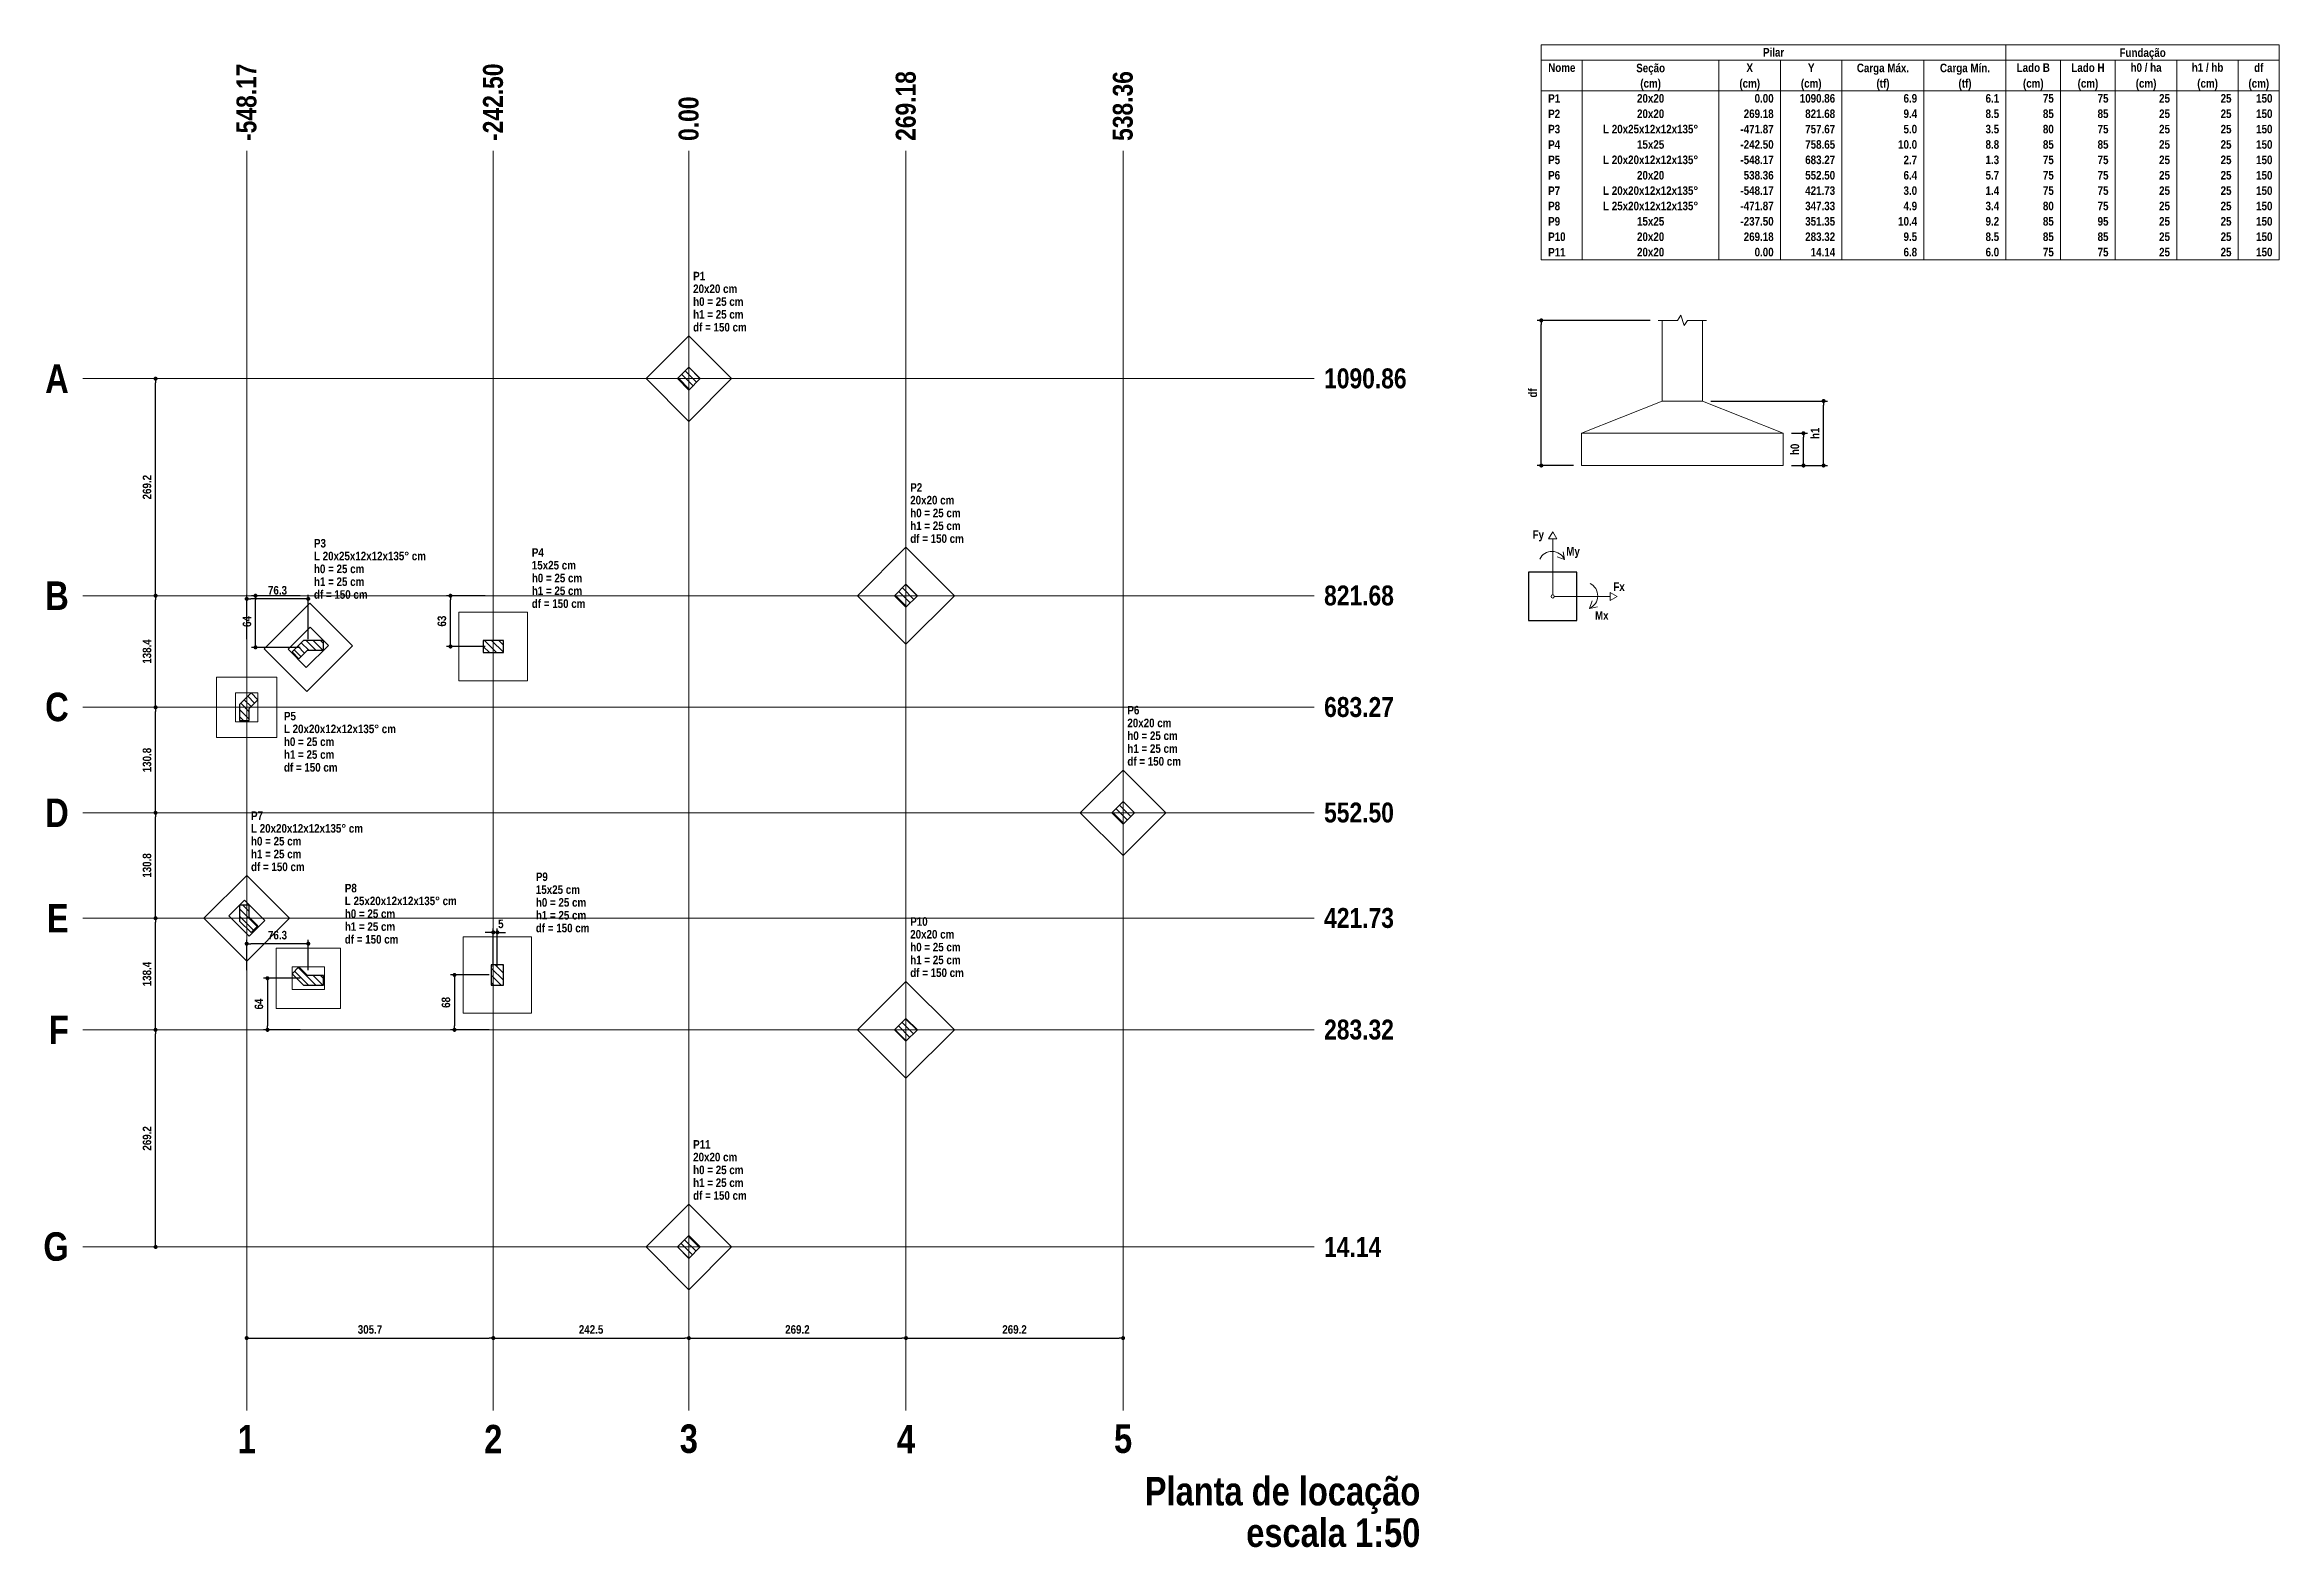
# Model space of a CAD drawing. Header units: millimetres. Extents: x 2249 to 2676, y -663 to -441.
# Drawn here: x 2249.2 to 2304.6, y -511.3 to -474.1 of the extents above; entities that cross this region are included whole.
import ezdxf

# ---------------------------------------------------------------- set-up
doc = ezdxf.new("R2010")
doc.units = ezdxf.units.MM
doc.header["$LTSCALE"] = 0.5
doc.header["$MEASUREMENT"] = 0
doc.header["$PDMODE"] = 34
doc.layers.get('0').update_dxf_attribs({"linetype": 'CONTINUOUS'})
doc.layers.get('DEFPOINTS').update_dxf_attribs({"linetype": 'CONTINUOUS'})
for name, color, linetype, lineweight in [('LC-Cotas', 7, 'CONTINUOUS', 5), ('LC-Eixos', 7, 'CONTINUOUS', 5), ('LC-Hachuras dos pilares', 9, 'CONTINUOUS', 5), ('LC-Seção das fundações', 7, 'CONTINUOUS', 5), ('LC-Seção dos pilares', 4, 'CONTINUOUS', 30), ('LC-Tabelas', 1, 'CONTINUOUS', 20), ('LC-Textos', 3, 'CONTINUOUS', 20), ('LC-Textos das tabelas', 5, 'CONTINUOUS', 5)]:
    doc.layers.add(name, color=color, linetype=linetype, lineweight=lineweight)
doc.styles.add('ARIAL', font='ARIALNB.TTF')
doc.dimstyles.new('UM_1.000000', dxfattribs={"dimtxt": 0.18, "dimasz": 0.1, "dimexe": 0.1, "dimexo": 0.2, "dimgap": 0, "dimtad": 1, "dimtih": 1, "dimtoh": 1, "dimdec": 1, "dimzin": 0, "dimdsep": 46, "dimtxsty": 'Standard', "dimblk": 'CLOSED', "dimblk1": 'CLOSED', "dimblk2": 'CLOSED', "dimcen": 0.09, "dimdle": 0.1, "dimadec": 1, "dimazin": 2, "dimtfac": 1, "dimtdec": 4, "dimtofl": 0, "dimtmove": 0, "dimatfit": 3, "dimldrblk": 'CLOSED', "dimfxl": 1, "dimtolj": 1, "dimarcsym": 0})
doc.dimstyles.new('UM_50.000000', dxfattribs={"dimtxt": 0.18, "dimasz": 0.1, "dimexe": 0.1, "dimexo": 0.2, "dimgap": 0, "dimtad": 1, "dimtih": 1, "dimtoh": 1, "dimdec": 1, "dimlfac": 50, "dimzin": 0, "dimdsep": 46, "dimtxsty": 'Standard', "dimblk": 'CLOSED', "dimblk1": 'CLOSED', "dimblk2": 'CLOSED', "dimcen": 0.09, "dimdle": 0.1, "dimadec": 1, "dimazin": 2, "dimtfac": 1, "dimtdec": 4, "dimtofl": 0, "dimtmove": 0, "dimatfit": 3, "dimldrblk": 'CLOSED', "dimfxl": 1, "dimtolj": 1, "dimarcsym": 0})
pattern_1 = [(135, (2265.12962, -504.15337), (-0.08838835, -0.08838835), [])]

msp = doc.modelspace()

# ---------------------------------------------------------------- texts
at = {"layer": 'LC-Textos', "char_height": 0.4942, "attachment_point": 7, "rotation": 90.00021, "line_spacing_factor": 0.798, "style": 'ARIAL'}
for s, insert, width in [('-548.17', (2254.4135, -476.4404), 4.15128), ('-242.50', (2260.5265, -476.4404), 4.15128), ('269.18', (2270.7605, -476.4404), 3.55824), ('538.36', (2276.1435, -476.4404), 3.55824), ('0.00', (2265.3765, -476.4404), 2.37216)]:
    msp.add_mtext(s, dxfattribs=dict(at, insert=insert, width=width))
at = {"layer": 'LC-Textos', "line_spacing_factor": 0.798, "style": 'ARIAL'}
for s, insert, char_height, width, attachment_point in [('P1', (2265.2356, -479.8985), 0.2118, 0.50832, 7), ('20x20 cm', (2265.2356, -480.2165), 0.2118, 2.03328, 7), ('h0 = 25 cm', (2265.2356, -480.5345), 0.2118, 2.5416, 7), ('df = 150 cm', (2265.2356, -481.1695), 0.2118, 2.79576, 7), ('h1 = 25 cm', (2265.2356, -480.8515), 0.2118, 2.5416, 7), ('A', (2249.7526, -482.6894), 0.706, 0.8472, 9), ('1090.86', (2280.8806, -482.5833), 0.4942, 4.15128, 7), ('20x20 cm', (2270.6186, -485.4585), 0.2118, 2.03328, 7), ('P2', (2270.6186, -485.1415), 0.2118, 0.50832, 7), ('h0 = 25 cm', (2270.6186, -485.7765), 0.2118, 2.5416, 7), ('h1 = 25 cm', (2270.6186, -486.0945), 0.2118, 2.5416, 7), ('P3', (2255.8336, -486.5275), 0.2118, 0.50832, 7), ('df = 150 cm', (2270.6186, -486.4115), 0.2118, 2.79576, 7), ('Fy', (2286.0506, -486.3724), 0.2118, 0.50832, 7), ('L 20x25x12x12x135° cm', (2255.8336, -486.8445), 0.2118, 5.33736, 7), ('h0 = 25 cm', (2255.8336, -487.1625), 0.2118, 2.5416, 7), ('15x25 cm', (2261.2356, -487.0715), 0.2118, 2.03328, 7), ('P4', (2261.2356, -486.7535), 0.2118, 0.50832, 7), ('My', (2286.8856, -486.7864), 0.2118, 0.50832, 7), ('B', (2249.7526, -488.0724), 0.706, 0.8472, 9), ('df = 150 cm', (2255.8336, -487.7985), 0.2118, 2.79576, 7), ('h1 = 25 cm', (2255.8336, -487.4805), 0.2118, 2.5416, 7), ('h0 = 25 cm', (2261.2356, -487.3895), 0.2118, 2.5416, 7), ('h1 = 25 cm', (2261.2356, -487.7065), 0.2118, 2.5416, 7), ('821.68', (2280.8806, -487.9673), 0.4942, 3.55824, 7), ('Fx', (2288.0526, -487.6025), 0.2118, 0.50832, 7), ('df = 150 cm', (2261.2356, -488.0245), 0.2118, 2.79576, 7), ('Mx', (2287.5976, -488.3165), 0.2118, 0.50832, 7), ('C', (2249.7526, -490.8414), 0.706, 0.8472, 9), ('683.27', (2280.8806, -490.7353), 0.4942, 3.55824, 7), ('P5', (2255.0888, -490.8146), 0.2118, 0.50832, 7), ('L 20x20x12x12x135° cm', (2255.0888, -491.1316), 0.2118, 5.33736, 7), ('20x20 cm', (2276.0026, -490.9835), 0.2118, 2.03328, 7), ('P6', (2276.0026, -490.6665), 0.2118, 0.50832, 7), ('h0 = 25 cm', (2255.0888, -491.4496), 0.2118, 2.5416, 7), ('h0 = 25 cm', (2276.0026, -491.3015), 0.2118, 2.5416, 7), ('h1 = 25 cm', (2276.0026, -491.6195), 0.2118, 2.5416, 7), ('df = 150 cm', (2255.0888, -492.0856), 0.2118, 2.79576, 7), ('h1 = 25 cm', (2255.0888, -491.7676), 0.2118, 2.5416, 7), ('df = 150 cm', (2276.0026, -491.9365), 0.2118, 2.79576, 7), ('D', (2249.7526, -493.4564), 0.706, 0.8472, 9), ('P7', (2254.2726, -493.2815), 0.2118, 0.50832, 7), ('552.50', (2280.8806, -493.3503), 0.4942, 3.55824, 7), ('L 20x20x12x12x135° cm', (2254.2726, -493.5995), 0.2118, 5.33736, 7), ('h0 = 25 cm', (2254.2726, -493.9165), 0.2118, 2.5416, 7), ('h1 = 25 cm', (2254.2726, -494.2345), 0.2118, 2.5416, 7), ('df = 150 cm', (2254.2726, -494.5525), 0.2118, 2.79576, 7), ('P9', (2261.3356, -494.7995), 0.2118, 0.50832, 7), ('P8', (2256.5986, -495.0805), 0.2118, 0.50832, 7), ('L 25x20x12x12x135° cm', (2256.5986, -495.3975), 0.2118, 5.33736, 7), ('15x25 cm', (2261.3356, -495.1175), 0.2118, 2.03328, 7), ('h0 = 25 cm', (2261.3356, -495.4355), 0.2118, 2.5416, 7), ('E', (2249.7526, -496.0714), 0.706, 0.8472, 9), ('h0 = 25 cm', (2256.5986, -495.7155), 0.2118, 2.5416, 7), ('h1 = 25 cm', (2256.5986, -496.0335), 0.2118, 2.5416, 7), ('df = 150 cm', (2261.3356, -496.0705), 0.2118, 2.79576, 7), ('h1 = 25 cm', (2261.3356, -495.7525), 0.2118, 2.5416, 7), ('P10', (2270.6186, -495.9085), 0.2118, 0.76248, 7), ('421.73', (2280.8806, -495.9663), 0.4942, 3.55824, 7), ('df = 150 cm', (2256.5986, -496.3505), 0.2118, 2.79576, 7), ('20x20 cm', (2270.6186, -496.2255), 0.2118, 2.03328, 7), ('h0 = 25 cm', (2270.6186, -496.5435), 0.2118, 2.5416, 7), ('df = 150 cm', (2270.6186, -497.1785), 0.2118, 2.79576, 7), ('h1 = 25 cm', (2270.6186, -496.8615), 0.2118, 2.5416, 7), ('F', (2249.7526, -498.8404), 0.706, 0.8472, 9), ('283.32', (2280.8806, -498.7343), 0.4942, 3.55824, 7), ('P11', (2265.2356, -501.4335), 0.2118, 0.76248, 7), ('20x20 cm', (2265.2356, -501.7505), 0.2118, 2.03328, 7), ('h0 = 25 cm', (2265.2356, -502.0685), 0.2118, 2.5416, 7), ('df = 150 cm', (2265.2356, -502.7035), 0.2118, 2.79576, 7), ('h1 = 25 cm', (2265.2356, -502.3865), 0.2118, 2.5416, 7), ('G', (2249.7526, -504.2234), 0.706, 0.8472, 9), ('14.14', (2280.8806, -504.1173), 0.4942, 2.9652, 7), ('1', (2254.1666, -508.9904), 0.706, 0.8472, 8), ('2', (2260.2796, -508.9904), 0.706, 0.8472, 8), ('3', (2265.1296, -508.9904), 0.706, 0.8472, 8), ('4', (2270.5136, -508.9904), 0.706, 0.8472, 8), ('5', (2275.8966, -508.9904), 0.706, 0.8472, 8), ('Planta de locação', (2283.2666, -510.4944), 0.706, 14.4024, 9), ('escala 1:50', (2283.2666, -511.3204), 0.706, 9.3192, 9)]:
    msp.add_mtext(s, dxfattribs=dict(at, insert=insert, char_height=char_height, width=width, attachment_point=attachment_point))
at = {"layer": 'LC-Textos das tabelas', "char_height": 0.2118, "line_spacing_factor": 0.798, "style": 'ARIAL'}
for s, insert, width, attachment_point in [('Pilar', (2292.0276, -474.3505), 1.2708, 8), ('Fundação', (2301.1776, -474.4204), 2.03328, 8), ('Nome', (2286.7756, -474.7315), 1.01664, 8), ('Seção', (2288.9776, -474.8014), 1.2708, 8), ('X', (2291.4346, -474.7315), 0.25416, 8), ('Y', (2292.9596, -474.7315), 0.25416, 8), ('Carga Máx.', (2294.7386, -474.8014), 2.5416, 8), ('Carga Mín.', (2296.7726, -474.8014), 2.5416, 8), ('Lado B', (2298.4666, -474.7315), 1.52496, 8), ('Lado H', (2299.8216, -474.7315), 1.52496, 8), ('h0 / ha', (2301.2626, -474.7315), 1.77912, 8), ('h1 / hb', (2302.7876, -474.7315), 1.77912, 8), ('df', (2304.0576, -474.7315), 0.50832, 8), ('P1', (2286.4366, -475.4935), 0.50832, 7), ('20x20', (2288.9776, -475.4935), 1.2708, 8), ('(cm)', (2288.9776, -475.1824), 1.01664, 8), ('(cm)', (2291.4346, -475.1824), 1.01664, 8), ('0.00', (2292.0276, -475.4935), 1.01664, 9), ('1090.86', (2293.5526, -475.4935), 1.77912, 9), ('(cm)', (2292.9596, -475.1824), 1.01664, 8), ('(tf)', (2294.7386, -475.1824), 1.01664, 8), ('6.9', (2295.5856, -475.4935), 0.76248, 9), ('(tf)', (2296.7726, -475.1824), 1.01664, 8), ('6.1', (2297.6196, -475.4935), 0.76248, 9), ('(cm)', (2298.4666, -475.1824), 1.01664, 8), ('75', (2298.9746, -475.4935), 0.50832, 9), ('(cm)', (2299.8216, -475.1824), 1.01664, 8), ('75', (2300.3306, -475.4935), 0.50832, 9), ('(cm)', (2301.2626, -475.1824), 1.01664, 8), ('25', (2301.8556, -475.4935), 0.50832, 9), ('(cm)', (2302.7876, -475.1824), 1.01664, 8), ('25', (2303.3806, -475.4935), 0.50832, 9), ('(cm)', (2304.0576, -475.1824), 1.01664, 8), ('150', (2304.3966, -475.4935), 0.76248, 9), ('P2', (2286.4366, -475.8755), 0.50832, 7), ('20x20', (2288.9776, -475.8755), 1.2708, 8), ('269.18', (2292.0276, -475.8755), 1.52496, 9), ('821.68', (2293.5526, -475.8755), 1.52496, 9), ('9.4', (2295.5856, -475.8755), 0.76248, 9), ('8.5', (2297.6196, -475.8755), 0.76248, 9), ('85', (2298.9746, -475.8755), 0.50832, 9), ('85', (2300.3306, -475.8755), 0.50832, 9), ('25', (2301.8556, -475.8755), 0.50832, 9), ('25', (2303.3806, -475.8755), 0.50832, 9), ('150', (2304.3966, -475.8755), 0.76248, 9), ('P3', (2286.4366, -476.2565), 0.50832, 7), ('P4', (2286.4366, -476.6375), 0.50832, 7), ('L 20x25x12x12x135°', (2288.9776, -476.2565), 4.57488, 8), ('15x25', (2288.9776, -476.6375), 1.2708, 8), ('-471.87', (2292.0276, -476.2565), 1.77912, 9), ('-242.50', (2292.0276, -476.6375), 1.77912, 9), ('757.67', (2293.5526, -476.2565), 1.52496, 9), ('758.65', (2293.5526, -476.6375), 1.52496, 9), ('10.0', (2295.5856, -476.6375), 1.01664, 9), ('5.0', (2295.5856, -476.2565), 0.76248, 9), ('3.5', (2297.6196, -476.2565), 0.76248, 9), ('8.8', (2297.6196, -476.6375), 0.76248, 9), ('80', (2298.9746, -476.2565), 0.50832, 9), ('85', (2298.9746, -476.6375), 0.50832, 9), ('85', (2300.3306, -476.6375), 0.50832, 9), ('75', (2300.3306, -476.2565), 0.50832, 9), ('25', (2301.8556, -476.2565), 0.50832, 9), ('25', (2301.8556, -476.6375), 0.50832, 9), ('25', (2303.3806, -476.2565), 0.50832, 9), ('25', (2303.3806, -476.6375), 0.50832, 9), ('150', (2304.3966, -476.2565), 0.76248, 9), ('150', (2304.3966, -476.6375), 0.76248, 9), ('P5', (2286.4366, -477.0185), 0.50832, 7), ('L 20x20x12x12x135°', (2288.9776, -477.0185), 4.57488, 8), ('-548.17', (2292.0276, -477.0185), 1.77912, 9), ('683.27', (2293.5526, -477.0185), 1.52496, 9), ('2.7', (2295.5856, -477.0185), 0.76248, 9), ('1.3', (2297.6196, -477.0185), 0.76248, 9), ('75', (2298.9746, -477.0185), 0.50832, 9), ('75', (2300.3306, -477.0185), 0.50832, 9), ('25', (2301.8556, -477.0185), 0.50832, 9), ('25', (2303.3806, -477.0185), 0.50832, 9), ('150', (2304.3966, -477.0185), 0.76248, 9), ('P6', (2286.4366, -477.4005), 0.50832, 7), ('P7', (2286.4366, -477.7815), 0.50832, 7), ('L 20x20x12x12x135°', (2288.9776, -477.7815), 4.57488, 8), ('20x20', (2288.9776, -477.4005), 1.2708, 8), ('-548.17', (2292.0276, -477.7815), 1.77912, 9), ('538.36', (2292.0276, -477.4005), 1.52496, 9), ('421.73', (2293.5526, -477.7815), 1.52496, 9), ('552.50', (2293.5526, -477.4005), 1.52496, 9), ('3.0', (2295.5856, -477.7815), 0.76248, 9), ('6.4', (2295.5856, -477.4005), 0.76248, 9), ('5.7', (2297.6196, -477.4005), 0.76248, 9), ('1.4', (2297.6196, -477.7815), 0.76248, 9), ('75', (2298.9746, -477.4005), 0.50832, 9), ('75', (2298.9746, -477.7815), 0.50832, 9), ('75', (2300.3306, -477.4005), 0.50832, 9), ('75', (2300.3306, -477.7815), 0.50832, 9), ('25', (2301.8556, -477.4005), 0.50832, 9), ('25', (2301.8556, -477.7815), 0.50832, 9), ('25', (2303.3806, -477.4005), 0.50832, 9), ('25', (2303.3806, -477.7815), 0.50832, 9), ('150', (2304.3966, -477.4005), 0.76248, 9), ('150', (2304.3966, -477.7815), 0.76248, 9), ('P8', (2286.4366, -478.1625), 0.50832, 7), ('L 25x20x12x12x135°', (2288.9776, -478.1625), 4.57488, 8), ('-471.87', (2292.0276, -478.1625), 1.77912, 9), ('347.33', (2293.5526, -478.1625), 1.52496, 9), ('4.9', (2295.5856, -478.1625), 0.76248, 9), ('3.4', (2297.6196, -478.1625), 0.76248, 9), ('80', (2298.9746, -478.1625), 0.50832, 9), ('75', (2300.3306, -478.1625), 0.50832, 9), ('25', (2301.8556, -478.1625), 0.50832, 9), ('25', (2303.3806, -478.1625), 0.50832, 9), ('150', (2304.3966, -478.1625), 0.76248, 9), ('P9', (2286.4366, -478.5435), 0.50832, 7), ('P10', (2286.4366, -478.9255), 0.76248, 7), ('20x20', (2288.9776, -478.9255), 1.2708, 8), ('15x25', (2288.9776, -478.5435), 1.2708, 8), ('-237.50', (2292.0276, -478.5435), 1.77912, 9), ('269.18', (2292.0276, -478.9255), 1.52496, 9), ('351.35', (2293.5526, -478.5435), 1.52496, 9), ('283.32', (2293.5526, -478.9255), 1.52496, 9), ('10.4', (2295.5856, -478.5435), 1.01664, 9), ('9.5', (2295.5856, -478.9255), 0.76248, 9), ('8.5', (2297.6196, -478.9255), 0.76248, 9), ('9.2', (2297.6196, -478.5435), 0.76248, 9), ('85', (2298.9746, -478.5435), 0.50832, 9), ('85', (2298.9746, -478.9255), 0.50832, 9), ('85', (2300.3306, -478.9255), 0.50832, 9), ('95', (2300.3306, -478.5435), 0.50832, 9), ('25', (2301.8556, -478.5435), 0.50832, 9), ('25', (2301.8556, -478.9255), 0.50832, 9), ('25', (2303.3806, -478.5435), 0.50832, 9), ('25', (2303.3806, -478.9255), 0.50832, 9), ('150', (2304.3966, -478.5435), 0.76248, 9), ('150', (2304.3966, -478.9255), 0.76248, 9), ('P11', (2286.4366, -479.3065), 0.76248, 7), ('20x20', (2288.9776, -479.3065), 1.2708, 8), ('0.00', (2292.0276, -479.3065), 1.01664, 9), ('14.14', (2293.5526, -479.3065), 1.2708, 9), ('6.8', (2295.5856, -479.3065), 0.76248, 9), ('6.0', (2297.6196, -479.3065), 0.76248, 9), ('75', (2298.9746, -479.3065), 0.50832, 9), ('75', (2300.3306, -479.3065), 0.50832, 9), ('25', (2301.8556, -479.3065), 0.50832, 9), ('25', (2303.3806, -479.3065), 0.50832, 9), ('150', (2304.3966, -479.3065), 0.76248, 9)]:
    msp.add_mtext(s, dxfattribs=dict(at, insert=insert, width=width, attachment_point=attachment_point))

# ---------------------------------------------------------------- blocks, each defined once
blk = doc.blocks.new('_Dot')
at = {"color": 0, "linetype": 'ByBlock', "lineweight": -2}
blk.add_line((-0.5, 0), (-1, 0), dxfattribs=at)
at = {"color": 0, "linetype": 'ByBlock', "const_width": 0.5}
blk.add_lwpolyline([(-0.25, 0, 1), (0.25, 0, 1)], format="xyb", close=True, dxfattribs=at)
blk = doc.blocks.new('*D116')
at = {"layer": 'DEFPOINTS', "color": 0}
for p in [(2254.384, -487.72), (2255.692, -487.72), (2255.692, -489)]:
    blk.add_point(p, dxfattribs=at)
at = {"layer": 'LC-Cotas', "color": 0, "lineweight": -2}
for p, q in [((2255.492, -487.72), (2254.284, -487.72)), ((2254.384, -488.9), (2254.384, -487.82)), ((2255.492, -489), (2254.284, -489))]:
    blk.add_line(p, q, dxfattribs=at)
at = {"layer": 'LC-Cotas', "color": 0, "lineweight": -2, "xscale": 0.1, "yscale": 0.1, "zscale": 0.1}
for p, rotation in [((2254.384, -487.72), 90), ((2254.384, -489), 270)]:
    blk.add_blockref('_Dot', p, dxfattribs=dict(at, rotation=rotation))
at = {"layer": 'LC-Cotas', "insert": (2254.173, -488.36), "char_height": 0.2118, "attachment_point": 5, "rotation": 90, "style": 'ARIAL'}
blk.add_mtext('\\A1;64', dxfattribs=at)
blk = doc.blocks.new('DOT')
at = {"color": 210}
for p, q in [((-1, 0), (1, 0)), ((0, 1), (0, -1))]:
    blk.add_line(p, q, dxfattribs=at)
blk.add_circle((0, 0), 0.25, dxfattribs=at)
blk = doc.blocks.new('*D117')
at = {"layer": 'DEFPOINTS', "color": 0}
for p in [(2254.166, -487.798), (2254.166, -489), (2255.692, -489)]:
    blk.add_point(p, dxfattribs=at)
at = {"layer": 'LC-Cotas', "color": 0, "lineweight": -2}
for p, q in [((2254.166, -488.8), (2254.166, -487.698)), ((2255.592, -487.798), (2254.266, -487.798)), ((2255.692, -488.8), (2255.692, -487.698))]:
    blk.add_line(p, q, dxfattribs=at)
at = {"layer": 'LC-Cotas', "color": 0, "lineweight": -2, "xscale": 0.1, "yscale": 0.1, "zscale": 0.1, "rotation": 180}
blk.add_blockref('_Dot', (2254.166, -487.798), dxfattribs=at)
at = {"layer": 'LC-Cotas', "color": 0, "lineweight": -2, "xscale": 0.1, "yscale": 0.1, "zscale": 0.1}
blk.add_blockref('_Dot', (2255.692, -487.798), dxfattribs=at)
at = {"layer": 'LC-Cotas', "insert": (2254.929, -487.586), "char_height": 0.2118, "attachment_point": 5, "rotation": 0.0057, "style": 'ARIAL'}
blk.add_mtext('\\A1;76.3', dxfattribs=at)
blk = doc.blocks.new('*D118')
at = {"layer": 'DEFPOINTS', "color": 0}
for p in [(2259.218, -487.72), (2260.28, -487.72), (2260.28, -488.98)]:
    blk.add_point(p, dxfattribs=at)
at = {"layer": 'LC-Cotas', "color": 0, "lineweight": -2}
for p, q in [((2260.08, -487.72), (2259.118, -487.72)), ((2259.218, -488.88), (2259.218, -487.82)), ((2260.08, -488.98), (2259.118, -488.98))]:
    blk.add_line(p, q, dxfattribs=at)
at = {"layer": 'LC-Cotas', "color": 0, "lineweight": -2, "xscale": 0.1, "yscale": 0.1, "zscale": 0.1}
for p, rotation in [((2259.218, -487.72), 90), ((2259.218, -488.98), 270)]:
    blk.add_blockref('_Dot', p, dxfattribs=dict(at, rotation=rotation))
at = {"layer": 'LC-Cotas', "insert": (2259.006, -488.35), "char_height": 0.2118, "attachment_point": 5, "rotation": 90, "style": 'ARIAL'}
blk.add_mtext('\\A1;63', dxfattribs=at)
blk = doc.blocks.new('*D119')
at = {"layer": 'DEFPOINTS', "color": 0}
for p in [(2255.692, -497.207), (2254.68, -498.487), (2255.692, -498.487)]:
    blk.add_point(p, dxfattribs=at)
at = {"layer": 'LC-Cotas', "color": 0, "lineweight": -2}
for p, q in [((2255.492, -497.207), (2254.58, -497.207)), ((2254.68, -497.307), (2254.68, -498.387)), ((2255.492, -498.487), (2254.58, -498.487))]:
    blk.add_line(p, q, dxfattribs=at)
at = {"layer": 'LC-Cotas', "color": 0, "lineweight": -2, "xscale": 0.1, "yscale": 0.1, "zscale": 0.1}
for p, rotation in [((2254.68, -497.207), 90), ((2254.68, -498.487), 270)]:
    blk.add_blockref('_Dot', p, dxfattribs=dict(at, rotation=rotation))
at = {"layer": 'LC-Cotas', "insert": (2254.469, -497.847), "char_height": 0.2118, "attachment_point": 5, "rotation": 90, "style": 'ARIAL'}
blk.add_mtext('\\A1;64', dxfattribs=at)
blk = doc.blocks.new('*D120')
at = {"layer": 'DEFPOINTS', "color": 0}
for p in [(2254.166, -496.351), (2254.166, -497.207), (2255.692, -497.207)]:
    blk.add_point(p, dxfattribs=at)
at = {"layer": 'LC-Cotas', "color": 0, "lineweight": -2}
for p, q in [((2254.166, -497.007), (2254.166, -496.251)), ((2255.592, -496.351), (2254.266, -496.351)), ((2255.692, -497.007), (2255.692, -496.251))]:
    blk.add_line(p, q, dxfattribs=at)
at = {"layer": 'LC-Cotas', "color": 0, "lineweight": -2, "xscale": 0.1, "yscale": 0.1, "zscale": 0.1, "rotation": 180}
blk.add_blockref('_Dot', (2254.166, -496.351), dxfattribs=at)
at = {"layer": 'LC-Cotas', "color": 0, "lineweight": -2, "xscale": 0.1, "yscale": 0.1, "zscale": 0.1}
blk.add_blockref('_Dot', (2255.692, -496.351), dxfattribs=at)
at = {"layer": 'LC-Cotas', "insert": (2254.929, -496.139), "char_height": 0.2118, "attachment_point": 5, "style": 'ARIAL'}
blk.add_mtext('\\A1;76.3', dxfattribs=at)
blk = doc.blocks.new('*D121')
at = {"layer": 'DEFPOINTS', "color": 0}
for p in [(2260.38, -497.126), (2259.318, -498.487), (2260.38, -498.487)]:
    blk.add_point(p, dxfattribs=at)
at = {"layer": 'LC-Cotas', "color": 0, "lineweight": -2}
for p, q in [((2260.18, -497.126), (2259.218, -497.126)), ((2259.318, -497.226), (2259.318, -498.387)), ((2260.18, -498.487), (2259.218, -498.487))]:
    blk.add_line(p, q, dxfattribs=at)
at = {"layer": 'LC-Cotas', "color": 0, "lineweight": -2, "xscale": 0.1, "yscale": 0.1, "zscale": 0.1}
for p, rotation in [((2259.318, -497.126), 90), ((2259.318, -498.487), 270)]:
    blk.add_blockref('_Dot', p, dxfattribs=dict(at, rotation=rotation))
at = {"layer": 'LC-Cotas', "insert": (2259.106, -497.807), "char_height": 0.2118, "attachment_point": 5, "rotation": 90, "style": 'ARIAL'}
blk.add_mtext('\\A1;68', dxfattribs=at)
blk = doc.blocks.new('*D122')
at = {"layer": 'DEFPOINTS', "color": 0}
for p in [(2260.28, -496.07), (2260.28, -497.126), (2260.38, -497.126)]:
    blk.add_point(p, dxfattribs=at)
at = {"layer": 'LC-Cotas', "color": 0, "lineweight": -2}
for p, q in [((2260.18, -496.07), (2260.08, -496.07)), ((2260.28, -496.926), (2260.28, -495.97)), ((2260.38, -496.926), (2260.38, -495.97)), ((2260.48, -496.07), (2260.58, -496.07))]:
    blk.add_line(p, q, dxfattribs=at)
at = {"layer": 'LC-Cotas', "color": 0, "lineweight": -2, "xscale": 0.1, "yscale": 0.1, "zscale": 0.1}
blk.add_blockref('_Dot', (2260.28, -496.07), dxfattribs=at)
at = {"layer": 'LC-Cotas', "color": 0, "lineweight": -2, "xscale": 0.1, "yscale": 0.1, "zscale": 0.1, "rotation": 180}
blk.add_blockref('_Dot', (2260.38, -496.07), dxfattribs=at)
at = {"layer": 'LC-Cotas', "insert": (2260.467, -495.859), "char_height": 0.2118, "attachment_point": 5, "rotation": 0.0057, "style": 'ARIAL'}
blk.add_mtext('\\A1;5', dxfattribs=at)
blk = doc.blocks.new('*D123')
at = {"layer": 'DEFPOINTS', "color": 0}
for p in [(2251.906, -498.487), (2251.906, -498.487), (2251.906, -503.871)]:
    blk.add_point(p, dxfattribs=at)
at = {"layer": 'LC-Cotas', "color": 0, "lineweight": -2}
blk.add_line((2251.906, -503.771), (2251.906, -498.587), dxfattribs=at)
at = {"layer": 'LC-Cotas', "color": 0, "lineweight": -2, "xscale": 0.1, "yscale": 0.1, "zscale": 0.1}
for p, rotation in [((2251.906, -498.487), 90), ((2251.906, -503.871), 270)]:
    blk.add_blockref('_Dot', p, dxfattribs=dict(at, rotation=rotation))
at = {"layer": 'LC-Cotas', "insert": (2251.694, -501.179), "char_height": 0.2118, "attachment_point": 5, "rotation": 90, "style": 'ARIAL'}
blk.add_mtext('\\A1;269.2', dxfattribs=at)
blk = doc.blocks.new('*D124')
at = {"layer": 'DEFPOINTS', "color": 0}
for p in [(2251.906, -495.719), (2251.906, -495.719), (2251.906, -498.487)]:
    blk.add_point(p, dxfattribs=at)
at = {"layer": 'LC-Cotas', "color": 0, "lineweight": -2}
blk.add_line((2251.906, -498.387), (2251.906, -495.819), dxfattribs=at)
at = {"layer": 'LC-Cotas', "color": 0, "lineweight": -2, "xscale": 0.1, "yscale": 0.1, "zscale": 0.1}
for p, rotation in [((2251.906, -495.719), 90), ((2251.906, -498.487), 270)]:
    blk.add_blockref('_Dot', p, dxfattribs=dict(at, rotation=rotation))
at = {"layer": 'LC-Cotas', "insert": (2251.694, -497.103), "char_height": 0.2118, "attachment_point": 5, "rotation": 90, "style": 'ARIAL'}
blk.add_mtext('\\A1;138.4', dxfattribs=at)
blk = doc.blocks.new('*D125')
at = {"layer": 'DEFPOINTS', "color": 0}
for p in [(2251.906, -493.103), (2251.906, -493.103), (2251.906, -495.719)]:
    blk.add_point(p, dxfattribs=at)
at = {"layer": 'LC-Cotas', "color": 0, "lineweight": -2}
blk.add_line((2251.906, -495.619), (2251.906, -493.203), dxfattribs=at)
at = {"layer": 'LC-Cotas', "color": 0, "lineweight": -2, "xscale": 0.1, "yscale": 0.1, "zscale": 0.1}
for p, rotation in [((2251.906, -493.103), 90), ((2251.906, -495.719), 270)]:
    blk.add_blockref('_Dot', p, dxfattribs=dict(at, rotation=rotation))
at = {"layer": 'LC-Cotas', "insert": (2251.694, -494.411), "char_height": 0.2118, "attachment_point": 5, "rotation": 90, "style": 'ARIAL'}
blk.add_mtext('\\A1;130.8', dxfattribs=at)
blk = doc.blocks.new('*D126')
at = {"layer": 'DEFPOINTS', "color": 0}
for p in [(2251.906, -490.488), (2251.906, -490.488), (2251.906, -493.103)]:
    blk.add_point(p, dxfattribs=at)
at = {"layer": 'LC-Cotas', "color": 0, "lineweight": -2}
blk.add_line((2251.906, -493.003), (2251.906, -490.588), dxfattribs=at)
at = {"layer": 'LC-Cotas', "color": 0, "lineweight": -2, "xscale": 0.1, "yscale": 0.1, "zscale": 0.1}
for p, rotation in [((2251.906, -490.488), 90), ((2251.906, -493.103), 270)]:
    blk.add_blockref('_Dot', p, dxfattribs=dict(at, rotation=rotation))
at = {"layer": 'LC-Cotas', "insert": (2251.694, -491.796), "char_height": 0.2118, "attachment_point": 5, "rotation": 90, "style": 'ARIAL'}
blk.add_mtext('\\A1;130.8', dxfattribs=at)
blk = doc.blocks.new('*D127')
at = {"layer": 'DEFPOINTS', "color": 0}
for p in [(2251.906, -487.72), (2251.906, -487.72), (2251.906, -490.488)]:
    blk.add_point(p, dxfattribs=at)
at = {"layer": 'LC-Cotas', "color": 0, "lineweight": -2}
blk.add_line((2251.906, -490.388), (2251.906, -487.82), dxfattribs=at)
at = {"layer": 'LC-Cotas', "color": 0, "lineweight": -2, "xscale": 0.1, "yscale": 0.1, "zscale": 0.1}
for p, rotation in [((2251.906, -487.72), 90), ((2251.906, -490.488), 270)]:
    blk.add_blockref('_Dot', p, dxfattribs=dict(at, rotation=rotation))
at = {"layer": 'LC-Cotas', "insert": (2251.694, -489.104), "char_height": 0.2118, "attachment_point": 5, "rotation": 90, "style": 'ARIAL'}
blk.add_mtext('\\A1;138.4', dxfattribs=at)
blk = doc.blocks.new('*D128')
at = {"layer": 'DEFPOINTS', "color": 0}
for p in [(2251.906, -482.336), (2251.906, -482.336), (2251.906, -487.72)]:
    blk.add_point(p, dxfattribs=at)
at = {"layer": 'LC-Cotas', "color": 0, "lineweight": -2}
blk.add_line((2251.906, -487.62), (2251.906, -482.436), dxfattribs=at)
at = {"layer": 'LC-Cotas', "color": 0, "lineweight": -2, "xscale": 0.1, "yscale": 0.1, "zscale": 0.1}
for p, rotation in [((2251.906, -482.336), 90), ((2251.906, -487.72), 270)]:
    blk.add_blockref('_Dot', p, dxfattribs=dict(at, rotation=rotation))
at = {"layer": 'LC-Cotas', "insert": (2251.694, -485.028), "char_height": 0.2118, "attachment_point": 5, "rotation": 90, "style": 'ARIAL'}
blk.add_mtext('\\A1;269.2', dxfattribs=at)
blk = doc.blocks.new('*D129')
at = {"layer": 'DEFPOINTS', "color": 0}
for p in [(2254.166, -506.131), (2260.28, -506.131), (2260.28, -506.131)]:
    blk.add_point(p, dxfattribs=at)
at = {"layer": 'LC-Cotas', "color": 0, "lineweight": -2}
blk.add_line((2254.266, -506.131), (2260.18, -506.131), dxfattribs=at)
at = {"layer": 'LC-Cotas', "color": 0, "lineweight": -2, "xscale": 0.1, "yscale": 0.1, "zscale": 0.1, "rotation": 180}
blk.add_blockref('_Dot', (2254.166, -506.131), dxfattribs=at)
at = {"layer": 'LC-Cotas', "color": 0, "lineweight": -2, "xscale": 0.1, "yscale": 0.1, "zscale": 0.1}
blk.add_blockref('_Dot', (2260.28, -506.131), dxfattribs=at)
at = {"layer": 'LC-Cotas', "insert": (2257.223, -505.919), "char_height": 0.2118, "attachment_point": 5, "rotation": 0.0057, "style": 'ARIAL'}
blk.add_mtext('\\A1;305.7', dxfattribs=at)
blk = doc.blocks.new('*D130')
at = {"layer": 'DEFPOINTS', "color": 0}
for p in [(2260.28, -506.131), (2265.13, -506.131), (2265.13, -506.131)]:
    blk.add_point(p, dxfattribs=at)
at = {"layer": 'LC-Cotas', "color": 0, "lineweight": -2}
blk.add_line((2260.38, -506.131), (2265.03, -506.131), dxfattribs=at)
at = {"layer": 'LC-Cotas', "color": 0, "lineweight": -2, "xscale": 0.1, "yscale": 0.1, "zscale": 0.1, "rotation": 180}
blk.add_blockref('_Dot', (2260.28, -506.131), dxfattribs=at)
at = {"layer": 'LC-Cotas', "color": 0, "lineweight": -2, "xscale": 0.1, "yscale": 0.1, "zscale": 0.1}
blk.add_blockref('_Dot', (2265.13, -506.131), dxfattribs=at)
at = {"layer": 'LC-Cotas', "insert": (2262.705, -505.919), "char_height": 0.2118, "attachment_point": 5, "rotation": 0.0057, "style": 'ARIAL'}
blk.add_mtext('\\A1;242.5', dxfattribs=at)
blk = doc.blocks.new('*D131')
at = {"layer": 'DEFPOINTS', "color": 0}
for p in [(2265.13, -506.131), (2270.513, -506.131), (2270.513, -506.131)]:
    blk.add_point(p, dxfattribs=at)
at = {"layer": 'LC-Cotas', "color": 0, "lineweight": -2}
blk.add_line((2265.23, -506.131), (2270.413, -506.131), dxfattribs=at)
at = {"layer": 'LC-Cotas', "color": 0, "lineweight": -2, "xscale": 0.1, "yscale": 0.1, "zscale": 0.1, "rotation": 180}
blk.add_blockref('_Dot', (2265.13, -506.131), dxfattribs=at)
at = {"layer": 'LC-Cotas', "color": 0, "lineweight": -2, "xscale": 0.1, "yscale": 0.1, "zscale": 0.1}
blk.add_blockref('_Dot', (2270.513, -506.131), dxfattribs=at)
at = {"layer": 'LC-Cotas', "insert": (2267.821, -505.919), "char_height": 0.2118, "attachment_point": 5, "rotation": 0.0057, "style": 'ARIAL'}
blk.add_mtext('\\A1;269.2', dxfattribs=at)
blk = doc.blocks.new('*D132')
at = {"layer": 'DEFPOINTS', "color": 0}
for p in [(2270.513, -506.131), (2275.897, -506.131), (2275.897, -506.131)]:
    blk.add_point(p, dxfattribs=at)
at = {"layer": 'LC-Cotas', "color": 0, "lineweight": -2}
blk.add_line((2270.613, -506.131), (2275.797, -506.131), dxfattribs=at)
at = {"layer": 'LC-Cotas', "color": 0, "lineweight": -2, "xscale": 0.1, "yscale": 0.1, "zscale": 0.1, "rotation": 180}
blk.add_blockref('_Dot', (2270.513, -506.131), dxfattribs=at)
at = {"layer": 'LC-Cotas', "color": 0, "lineweight": -2, "xscale": 0.1, "yscale": 0.1, "zscale": 0.1}
blk.add_blockref('_Dot', (2275.897, -506.131), dxfattribs=at)
at = {"layer": 'LC-Cotas', "insert": (2273.205, -505.919), "char_height": 0.2118, "attachment_point": 5, "rotation": 0.0057, "style": 'ARIAL'}
blk.add_mtext('\\A1;269.2', dxfattribs=at)
blk = doc.blocks.new('*D113')
at = {"layer": 'DEFPOINTS', "color": 0, "linetype": 'Continuous'}
for p in [(2286.267, -480.891), (2289.167, -480.891), (2287.267, -484.491)]:
    blk.add_point(p, dxfattribs=at)
at = {"layer": 'LC-Cotas', "color": 0, "linetype": 'Continuous', "lineweight": -2}
for p, q in [((2288.967, -480.891), (2286.167, -480.891)), ((2286.267, -484.391), (2286.267, -480.991)), ((2287.067, -484.491), (2286.167, -484.491))]:
    blk.add_line(p, q, dxfattribs=at)
at = {"layer": 'LC-Cotas', "color": 0, "linetype": 'Continuous', "lineweight": -2, "xscale": 0.1, "yscale": 0.1, "zscale": 0.1}
for p, rotation in [((2286.267, -480.891), 90), ((2286.267, -484.491), 270)]:
    blk.add_blockref('_Dot', p, dxfattribs=dict(at, rotation=rotation))
at = {"layer": 'LC-Cotas', "linetype": 'Continuous', "insert": (2286.055, -482.691), "char_height": 0.2118, "attachment_point": 5, "rotation": 90, "style": 'ARIAL'}
blk.add_mtext('\\A1;df', dxfattribs=at)
blk = doc.blocks.new('*D114')
at = {"layer": 'DEFPOINTS', "color": 0, "linetype": 'Continuous'}
for p in [(2292.267, -483.691), (2292.767, -483.691), (2292.267, -484.491)]:
    blk.add_point(p, dxfattribs=at)
at = {"layer": 'LC-Cotas', "color": 0, "linetype": 'Continuous', "lineweight": -2}
for p, q in [((2292.467, -483.691), (2292.867, -483.691)), ((2292.767, -484.391), (2292.767, -483.791)), ((2292.467, -484.491), (2292.867, -484.491))]:
    blk.add_line(p, q, dxfattribs=at)
at = {"layer": 'LC-Cotas', "color": 0, "linetype": 'Continuous', "lineweight": -2, "xscale": 0.1, "yscale": 0.1, "zscale": 0.1}
for p, rotation in [((2292.767, -483.691), 90), ((2292.767, -484.491), 270)]:
    blk.add_blockref('_Dot', p, dxfattribs=dict(at, rotation=rotation))
at = {"layer": 'LC-Cotas', "linetype": 'Continuous', "insert": (2292.555, -484.091), "char_height": 0.2118, "attachment_point": 5, "rotation": 90, "style": 'ARIAL'}
blk.add_mtext('\\A1;h0', dxfattribs=at)
blk = doc.blocks.new('*D115')
at = {"layer": 'DEFPOINTS', "color": 0, "linetype": 'Continuous'}
for p in [(2290.267, -482.891), (2293.267, -482.891), (2292.267, -484.491)]:
    blk.add_point(p, dxfattribs=at)
at = {"layer": 'LC-Cotas', "color": 0, "linetype": 'Continuous', "lineweight": -2}
for p, q in [((2290.467, -482.891), (2293.367, -482.891)), ((2293.267, -484.391), (2293.267, -482.991)), ((2292.467, -484.491), (2293.367, -484.491))]:
    blk.add_line(p, q, dxfattribs=at)
at = {"layer": 'LC-Cotas', "color": 0, "linetype": 'Continuous', "lineweight": -2, "xscale": 0.1, "yscale": 0.1, "zscale": 0.1}
for p, rotation in [((2293.267, -482.891), 90), ((2293.267, -484.491), 270)]:
    blk.add_blockref('_Dot', p, dxfattribs=dict(at, rotation=rotation))
at = {"layer": 'LC-Cotas', "linetype": 'Continuous', "insert": (2293.055, -483.691), "char_height": 0.2118, "attachment_point": 5, "rotation": 90, "style": 'ARIAL'}
blk.add_mtext('\\A1;h1', dxfattribs=at)

# ---------------------------------------------------------------- dimensions: what is measured, and where the dimension line sits
at = {"layer": 'LC-Cotas', "linetype": 'Continuous'}
for base, p1, p2, text, picture, middle in [((2286.2669, -480.891), (2287.2669, -484.491), (2289.1669, -480.891), 'df', '*D113', (2286.0551, -482.691)), ((2293.2669, -482.891), (2292.2669, -484.491), (2290.2669, -482.891), 'h1', '*D115', (2293.0551, -483.691)), ((2292.7669, -483.691), (2292.2669, -484.491), (2292.2669, -483.691), 'h0', '*D114', (2292.5551, -484.091))]:
    dim = msp.add_linear_dim(base=base, p1=p1, p2=p2, angle=90, text=text, dimstyle='UM_1.000000', override={"dimtxt": 0.2118, "dimasz": 0.1, "dimexe": 0.1, "dimexo": 0.2, "dimtad": 1, "dimtih": 0, "dimtoh": 0, "dimdec": 1, "dimlfac": 1, "dimzin": 8, "dimtxsty": 'ARIAL', "dimblk": 'Dot', "dimblk1": 'Dot', "dimblk2": 'Dot', "dimsah": 1, "dimdle": 0.1, "dimse1": 0, "dimse2": 0, "dimclrt": 256, "dimadec": 1, "dimazin": 3, "dimtmove": 2, "dimldrblk": 'Dot'}, dxfattribs=at)
    dim.commit()
    dim.dimension.update_dxf_attribs({"geometry": picture, "text_midpoint": middle, "dimtype": 160, "text_rotation": 90})
at = {"layer": 'LC-Cotas'}
for base, p1, p2, override, picture, middle in [((2251.9056, -482.3362), (2251.9056, -487.7198), (2251.9056, -482.3362), {"dimtxt": 0.2118, "dimasz": 0.1, "dimexe": 0.1, "dimexo": 0.2, "dimtad": 1, "dimtih": 0, "dimtoh": 0, "dimdec": 1, "dimlfac": 50, "dimzin": 8, "dimtxsty": 'ARIAL', "dimblk": 'Dot', "dimblk1": 'Dot', "dimblk2": 'Dot', "dimsah": 1, "dimdle": 0.1, "dimse1": 1, "dimse2": 1, "dimclrt": 256, "dimadec": 1, "dimazin": 3, "dimtmove": 2, "dimldrblk": 'Dot'}, '*D128', (2251.6938, -485.028)), ((2251.9056, -487.7198), (2251.9056, -490.4879), (2251.9056, -487.7198), {"dimtxt": 0.2118, "dimasz": 0.1, "dimexe": 0.1, "dimexo": 0.2, "dimtad": 1, "dimtih": 0, "dimtoh": 0, "dimdec": 1, "dimlfac": 50, "dimzin": 8, "dimtxsty": 'ARIAL', "dimblk": 'Dot', "dimblk1": 'Dot', "dimblk2": 'Dot', "dimsah": 1, "dimdle": 0.1, "dimse1": 1, "dimse2": 1, "dimclrt": 256, "dimadec": 1, "dimazin": 3, "dimtmove": 2, "dimldrblk": 'Dot'}, '*D127', (2251.6938, -489.1039)), ((2254.3844, -487.7198), (2255.6923, -489), (2255.6923, -487.7198), {"dimtxt": 0.2118, "dimasz": 0.1, "dimexe": 0.1, "dimexo": 0.2, "dimtad": 1, "dimtih": 0, "dimtoh": 0, "dimdec": 1, "dimlfac": 50, "dimzin": 8, "dimtxsty": 'ARIAL', "dimblk": 'Dot', "dimblk1": 'Dot', "dimblk2": 'Dot', "dimsah": 1, "dimdle": 0.1, "dimse1": 0, "dimse2": 0, "dimclrt": 256, "dimadec": 1, "dimazin": 3, "dimtmove": 2, "dimldrblk": 'Dot'}, '*D116', (2254.1726, -488.3599)), ((2259.2178, -487.7198), (2260.2796, -488.9804), (2260.2796, -487.7198), {"dimtxt": 0.2118, "dimasz": 0.1, "dimexe": 0.1, "dimexo": 0.2, "dimtad": 1, "dimtih": 0, "dimtoh": 0, "dimdec": 1, "dimlfac": 50, "dimzin": 8, "dimtxsty": 'ARIAL', "dimblk": 'Dot', "dimblk1": 'Dot', "dimblk2": 'Dot', "dimsah": 1, "dimdle": 0.1, "dimse1": 0, "dimse2": 0, "dimclrt": 256, "dimadec": 1, "dimazin": 3, "dimtmove": 2, "dimldrblk": 'Dot'}, '*D118', (2259.006, -488.3501)), ((2251.9056, -490.4879), (2251.9056, -493.1034), (2251.9056, -490.4879), {"dimtxt": 0.2118, "dimasz": 0.1, "dimexe": 0.1, "dimexo": 0.2, "dimtad": 1, "dimtih": 0, "dimtoh": 0, "dimdec": 1, "dimlfac": 50, "dimzin": 8, "dimtxsty": 'ARIAL', "dimblk": 'Dot', "dimblk1": 'Dot', "dimblk2": 'Dot', "dimsah": 1, "dimdle": 0.1, "dimse1": 1, "dimse2": 1, "dimclrt": 256, "dimadec": 1, "dimazin": 3, "dimtmove": 2, "dimldrblk": 'Dot'}, '*D126', (2251.6938, -491.7957)), ((2251.9056, -493.1034), (2251.9056, -495.7188), (2251.9056, -493.1034), {"dimtxt": 0.2118, "dimasz": 0.1, "dimexe": 0.1, "dimexo": 0.2, "dimtad": 1, "dimtih": 0, "dimtoh": 0, "dimdec": 1, "dimlfac": 50, "dimzin": 8, "dimtxsty": 'ARIAL', "dimblk": 'Dot', "dimblk1": 'Dot', "dimblk2": 'Dot', "dimsah": 1, "dimdle": 0.1, "dimse1": 1, "dimse2": 1, "dimclrt": 256, "dimadec": 1, "dimazin": 3, "dimtmove": 2, "dimldrblk": 'Dot'}, '*D125', (2251.6938, -494.4111)), ((2251.9056, -495.7188), (2251.9056, -498.4869), (2251.9056, -495.7188), {"dimtxt": 0.2118, "dimasz": 0.1, "dimexe": 0.1, "dimexo": 0.2, "dimtad": 1, "dimtih": 0, "dimtoh": 0, "dimdec": 1, "dimlfac": 50, "dimzin": 8, "dimtxsty": 'ARIAL', "dimblk": 'Dot', "dimblk1": 'Dot', "dimblk2": 'Dot', "dimsah": 1, "dimdle": 0.1, "dimse1": 1, "dimse2": 1, "dimclrt": 256, "dimadec": 1, "dimazin": 3, "dimtmove": 2, "dimldrblk": 'Dot'}, '*D124', (2251.6938, -497.1029)), ((2254.6805, -498.4869), (2255.6923, -497.2068), (2255.6923, -498.4869), {"dimtxt": 0.2118, "dimasz": 0.1, "dimexe": 0.1, "dimexo": 0.2, "dimtad": 1, "dimtih": 0, "dimtoh": 0, "dimdec": 1, "dimlfac": 50, "dimzin": 8, "dimtxsty": 'ARIAL', "dimblk": 'Dot', "dimblk1": 'Dot', "dimblk2": 'Dot', "dimsah": 1, "dimdle": 0.1, "dimse1": 0, "dimse2": 0, "dimclrt": 256, "dimadec": 1, "dimazin": 3, "dimtmove": 2, "dimldrblk": 'Dot'}, '*D119', (2254.4687, -497.8469)), ((2259.3178, -498.4869), (2260.3796, -497.1264), (2260.3796, -498.4869), {"dimtxt": 0.2118, "dimasz": 0.1, "dimexe": 0.1, "dimexo": 0.2, "dimtad": 1, "dimtih": 0, "dimtoh": 0, "dimdec": 1, "dimlfac": 50, "dimzin": 8, "dimtxsty": 'ARIAL', "dimblk": 'Dot', "dimblk1": 'Dot', "dimblk2": 'Dot', "dimsah": 1, "dimdle": 0.1, "dimse1": 0, "dimse2": 0, "dimclrt": 256, "dimadec": 1, "dimazin": 3, "dimtmove": 2, "dimldrblk": 'Dot'}, '*D121', (2259.106, -497.8067)), ((2251.9056, -498.4869), (2251.9056, -503.8705), (2251.9056, -498.4869), {"dimtxt": 0.2118, "dimasz": 0.1, "dimexe": 0.1, "dimexo": 0.2, "dimtad": 1, "dimtih": 0, "dimtoh": 0, "dimdec": 1, "dimlfac": 50, "dimzin": 8, "dimtxsty": 'ARIAL', "dimblk": 'Dot', "dimblk1": 'Dot', "dimblk2": 'Dot', "dimsah": 1, "dimdle": 0.1, "dimse1": 1, "dimse2": 1, "dimclrt": 256, "dimadec": 1, "dimazin": 3, "dimtmove": 2, "dimldrblk": 'Dot'}, '*D123', (2251.6938, -501.1787))]:
    dim = msp.add_linear_dim(base=base, p1=p1, p2=p2, angle=90, dimstyle='UM_50.000000', override=override, dxfattribs=at)
    dim.commit()
    dim.dimension.update_dxf_attribs({"geometry": picture, "text_midpoint": middle, "dimtype": 160, "text_rotation": 90})
for base, p1, p2, override, picture, middle in [((2254.1663, -487.798), (2255.6923, -489), (2254.1663, -489), {"dimtxt": 0.2118, "dimasz": 0.1, "dimexe": 0.1, "dimexo": 0.2, "dimtad": 1, "dimtih": 0, "dimtoh": 0, "dimdec": 1, "dimlfac": 50, "dimzin": 8, "dimtxsty": 'ARIAL', "dimblk": 'Dot', "dimblk1": 'Dot', "dimblk2": 'Dot', "dimsah": 1, "dimdle": 0.1, "dimse1": 0, "dimse2": 0, "dimclrt": 256, "dimadec": 1, "dimazin": 3, "dimtmove": 2, "dimldrblk": 'Dot'}, '*D117', (2254.9293, -487.5862)), ((2260.2796, -496.0705), (2260.3796, -497.1264), (2260.2796, -497.1264), {"dimtxt": 0.2118, "dimasz": 0.1, "dimexe": 0.1, "dimexo": 0.2, "dimtad": 1, "dimtih": 0, "dimtoh": 0, "dimdec": 1, "dimlfac": 50, "dimzin": 8, "dimtxsty": 'ARIAL', "dimblk": 'Dot', "dimblk1": 'Dot', "dimblk2": 'Dot', "dimsah": 1, "dimdle": 0.1, "dimse1": 0, "dimse2": 0, "dimclrt": 256, "dimadec": 1, "dimazin": 3, "dimtmove": 2, "dimldrblk": 'Dot'}, '*D122', (2260.4672, -495.8587)), ((2260.2796, -506.1312), (2254.1663, -506.1312), (2260.2796, -506.1312), {"dimtxt": 0.2118, "dimasz": 0.1, "dimexe": 0.1, "dimexo": 0.2, "dimtad": 1, "dimtih": 0, "dimtoh": 0, "dimdec": 1, "dimlfac": 50, "dimzin": 8, "dimtxsty": 'ARIAL', "dimblk": 'Dot', "dimblk1": 'Dot', "dimblk2": 'Dot', "dimsah": 1, "dimdle": 0.1, "dimse1": 1, "dimse2": 1, "dimclrt": 256, "dimadec": 1, "dimazin": 3, "dimtmove": 2, "dimldrblk": 'Dot'}, '*D129', (2257.223, -505.9194)), ((2265.1296, -506.1312), (2260.2796, -506.1312), (2265.1296, -506.1312), {"dimtxt": 0.2118, "dimasz": 0.1, "dimexe": 0.1, "dimexo": 0.2, "dimtad": 1, "dimtih": 0, "dimtoh": 0, "dimdec": 1, "dimlfac": 50, "dimzin": 8, "dimtxsty": 'ARIAL', "dimblk": 'Dot', "dimblk1": 'Dot', "dimblk2": 'Dot', "dimsah": 1, "dimdle": 0.1, "dimse1": 1, "dimse2": 1, "dimclrt": 256, "dimadec": 1, "dimazin": 3, "dimtmove": 2, "dimldrblk": 'Dot'}, '*D130', (2262.7046, -505.9194)), ((2270.5132, -506.1312), (2265.1296, -506.1312), (2270.5132, -506.1312), {"dimtxt": 0.2118, "dimasz": 0.1, "dimexe": 0.1, "dimexo": 0.2, "dimtad": 1, "dimtih": 0, "dimtoh": 0, "dimdec": 1, "dimlfac": 50, "dimzin": 8, "dimtxsty": 'ARIAL', "dimblk": 'Dot', "dimblk1": 'Dot', "dimblk2": 'Dot', "dimsah": 1, "dimdle": 0.1, "dimse1": 1, "dimse2": 1, "dimclrt": 256, "dimadec": 1, "dimazin": 3, "dimtmove": 2, "dimldrblk": 'Dot'}, '*D131', (2267.8214, -505.9194)), ((2275.8968, -506.1312), (2270.5132, -506.1312), (2275.8968, -506.1312), {"dimtxt": 0.2118, "dimasz": 0.1, "dimexe": 0.1, "dimexo": 0.2, "dimtad": 1, "dimtih": 0, "dimtoh": 0, "dimdec": 1, "dimlfac": 50, "dimzin": 8, "dimtxsty": 'ARIAL', "dimblk": 'Dot', "dimblk1": 'Dot', "dimblk2": 'Dot', "dimsah": 1, "dimdle": 0.1, "dimse1": 1, "dimse2": 1, "dimclrt": 256, "dimadec": 1, "dimazin": 3, "dimtmove": 2, "dimldrblk": 'Dot'}, '*D132', (2273.205, -505.9194))]:
    dim = msp.add_linear_dim(base=base, p1=p1, p2=p2, dimstyle='UM_50.000000', override=override, dxfattribs=at)
    dim.commit()
    dim.dimension.update_dxf_attribs({"geometry": picture, "text_midpoint": middle, "dimtype": 160, "text_rotation": 0.00573})
dim = msp.add_linear_dim(base=(2254.1663, -496.3509), p1=(2255.6923, -497.2068), p2=(2254.1663, -497.2068), dimstyle='UM_50.000000', override={"dimtxt": 0.2118, "dimasz": 0.1, "dimexe": 0.1, "dimexo": 0.2, "dimtad": 1, "dimtih": 0, "dimtoh": 0, "dimdec": 1, "dimlfac": 50, "dimzin": 8, "dimtxsty": 'ARIAL', "dimblk": 'Dot', "dimblk1": 'Dot', "dimblk2": 'Dot', "dimsah": 1, "dimdle": 0.1, "dimse1": 0, "dimse2": 0, "dimclrt": 256, "dimadec": 1, "dimazin": 3, "dimtmove": 2, "dimldrblk": 'Dot'}, dxfattribs=at)
dim.commit()
dim.dimension.update_dxf_attribs({"geometry": '*D120', "text_midpoint": (2254.9293, -496.1391), "dimtype": 160})

# ---------------------------------------------------------------- hatches: boundary and pattern name
at = {"layer": 'LC-Hachuras dos pilares', "linetype": 'Continuous'}
h = msp.add_hatch(dxfattribs=at)
h.set_pattern_fill('ANSI31', color=256, angle=90, style=0)
h.set_pattern_definition(pattern_1)
h.paths.add_polyline_path([(2264.8468, -482.3362), (2265.1296, -482.6191), (2265.4125, -482.3362), (2265.1296, -482.0534), (2264.8468, -482.3362)])
h = msp.add_hatch(dxfattribs=at)
h.set_pattern_fill('ANSI31', color=256, angle=90, style=0)
h.set_pattern_definition(pattern_1)
h.paths.add_polyline_path([(2270.2304, -487.7198), (2270.5132, -488.0026), (2270.796, -487.7198), (2270.5132, -487.4369), (2270.2304, -487.7198)])
h = msp.add_hatch(dxfattribs=at)
h.set_pattern_fill('ANSI31', color=256, angle=90, style=0)
h.set_pattern_definition(pattern_1)
h.paths.add_polyline_path([(2255.572, -488.8304), (2255.2892, -489.1132), (2255.4589, -489.2829), (2255.6714, -489.0704), (2256.072, -489.0704), (2256.072, -488.8304), (2255.572, -488.8304)])
h = msp.add_hatch(dxfattribs=at)
h.set_pattern_fill('ANSI31', color=256, angle=90, style=0)
h.set_pattern_definition(pattern_1)
h.paths.add_polyline_path([(2260.0296, -488.8304), (2260.0296, -489.1304), (2260.5296, -489.1304), (2260.5296, -488.8304), (2260.0296, -488.8304)])
h = msp.add_hatch(dxfattribs=at)
h.set_pattern_fill('ANSI31', color=256, angle=90, style=0)
h.set_pattern_definition(pattern_1)
h.paths.add_polyline_path([(2253.9896, -490.4148), (2253.9896, -490.8148), (2254.2296, -490.8148), (2254.2296, -490.5142), (2254.4422, -490.3016), (2254.2725, -490.1319), (2253.9896, -490.4148)])
h = msp.add_hatch(dxfattribs=at)
h.set_pattern_fill('ANSI31', color=256, angle=90, style=0)
h.set_pattern_definition(pattern_1)
h.paths.add_polyline_path([(2275.8968, -492.8205), (2275.6139, -493.1034), (2275.8968, -493.3862), (2276.1796, -493.1034), (2275.8968, -492.8205)])
h = msp.add_hatch(dxfattribs=at)
h.set_pattern_fill('ANSI31', color=256, angle=90, style=0)
h.set_pattern_definition(pattern_1)
h.paths.add_polyline_path([(2253.9896, -495.792), (2254.2725, -496.0748), (2254.4422, -495.9051), (2254.2296, -495.6926), (2254.2296, -495.392), (2253.9896, -495.392), (2253.9896, -495.792)])
h = msp.add_hatch(dxfattribs=at)
h.set_pattern_fill('ANSI31', color=256, angle=90, style=0)
h.set_pattern_definition(pattern_1)
h.paths.add_polyline_path([(2255.572, -497.3764), (2256.072, -497.3764), (2256.072, -497.1364), (2255.6714, -497.1364), (2255.4589, -496.9238), (2255.2892, -497.0935), (2255.572, -497.3764)])
h = msp.add_hatch(dxfattribs=at)
h.set_pattern_fill('ANSI31', color=256, angle=90, style=0)
h.set_pattern_definition(pattern_1)
h.paths.add_polyline_path([(2260.5296, -496.8764), (2260.2296, -496.8764), (2260.2296, -497.3764), (2260.5296, -497.3764), (2260.5296, -496.8764)])
h = msp.add_hatch(dxfattribs=at)
h.set_pattern_fill('ANSI31', color=256, angle=90, style=0)
h.set_pattern_definition(pattern_1)
h.paths.add_polyline_path([(2270.5132, -498.2041), (2270.2304, -498.4869), (2270.5132, -498.7698), (2270.796, -498.4869), (2270.5132, -498.2041)])
h = msp.add_hatch(dxfattribs=at)
h.set_pattern_fill('ANSI31', color=256, angle=90, style=0)
h.set_pattern_definition(pattern_1)
h.paths.add_polyline_path([(2265.1296, -504.1534), (2265.4125, -503.8705), (2265.1296, -503.5877), (2264.8468, -503.8705), (2265.1296, -504.1534)])

# ---------------------------------------------------------------- linework, layer by layer
at = {"layer": 'LC-Cotas'}
for p, q in [((2286.5492, -486.1378), (2286.4492, -486.3108)), ((2286.4492, -486.3108), (2286.6492, -486.3108)), ((2286.5492, -486.1378), (2286.6492, -486.3108)), ((2286.5492, -487.1378), (2286.5492, -486.3108)), ((2286.8442, -486.8248), (2286.6562, -486.7568)), ((2286.8442, -486.8248), (2286.8102, -486.6278)), ((2286.5492, -487.6978), (2286.5492, -487.1378)), ((2286.5892, -487.7378), (2287.1492, -487.7378)), ((2287.1492, -487.7378), (2287.9762, -487.7378)), ((2287.4622, -488.0328), (2287.5302, -487.8448)), ((2287.4622, -488.0328), (2287.6592, -487.9988)), ((2288.1492, -487.7378), (2287.9762, -487.6378)), ((2287.9762, -487.8378), (2287.9762, -487.6378)), ((2288.1492, -487.7378), (2287.9762, -487.8378))]:
    msp.add_line(p, q, dxfattribs=at)
msp.add_circle((2286.5492, -487.7378), 0.04, dxfattribs=at)
for centre, start, end in [((2286.5322, -486.9628), 23.81409, 153.81711), ((2287.3242, -487.7208), 293.81409, 63.81712)]:
    msp.add_arc(centre, 0.341, start, end, dxfattribs=at)
at = {"layer": 'LC-Eixos'}
for p, q in [((2254.1663, -478.187), (2254.1663, -476.687)), ((2260.2796, -478.187), (2260.2796, -476.687)), ((2265.1296, -478.187), (2265.1296, -476.687)), ((2270.5132, -478.187), (2270.5132, -476.687)), ((2275.8968, -478.187), (2275.8968, -476.687)), ((2254.1663, -478.187), (2254.1663, -506.4312)), ((2260.2796, -478.187), (2260.2796, -506.4312)), ((2265.1296, -478.187), (2265.1296, -506.4312)), ((2270.5132, -478.187), (2270.5132, -506.4312)), ((2275.8968, -478.187), (2275.8968, -506.4312)), ((2250.1056, -482.3362), (2251.6056, -482.3362)), ((2251.6056, -482.3362), (2279.1335, -482.3362)), ((2279.1335, -482.3362), (2280.6335, -482.3362)), ((2250.1056, -487.7198), (2251.6056, -487.7198)), ((2251.6056, -487.7198), (2279.1335, -487.7198)), ((2279.1335, -487.7198), (2280.6335, -487.7198)), ((2250.1056, -490.4879), (2251.6056, -490.4879)), ((2251.6056, -490.4879), (2279.1335, -490.4879)), ((2279.1335, -490.4879), (2280.6335, -490.4879)), ((2250.1056, -493.1034), (2251.6056, -493.1034)), ((2251.6056, -493.1034), (2279.1335, -493.1034)), ((2279.1335, -493.1034), (2280.6335, -493.1034)), ((2250.1056, -495.7188), (2251.6056, -495.7188)), ((2251.6056, -495.7188), (2279.1335, -495.7188)), ((2279.1335, -495.7188), (2280.6335, -495.7188)), ((2250.1056, -498.4869), (2251.6056, -498.4869)), ((2251.6056, -498.4869), (2279.1335, -498.4869)), ((2279.1335, -498.4869), (2280.6335, -498.4869)), ((2250.1056, -503.8705), (2251.6056, -503.8705)), ((2251.6056, -503.8705), (2279.1335, -503.8705)), ((2279.1335, -503.8705), (2280.6335, -503.8705)), ((2254.1663, -507.9312), (2254.1663, -506.4312)), ((2260.2796, -507.9312), (2260.2796, -506.4312)), ((2265.1296, -507.9312), (2265.1296, -506.4312)), ((2270.5132, -507.9312), (2270.5132, -506.4312)), ((2275.8968, -507.9312), (2275.8968, -506.4312))]:
    msp.add_line(p, q, dxfattribs=at)
at = {"layer": 'LC-Seção das fundações'}
for p, q in [((2264.069, -482.3362), (2265.1296, -481.2755)), ((2265.1296, -481.2755), (2266.1903, -482.3362)), ((2265.1296, -483.3969), (2264.069, -482.3362)), ((2266.1903, -482.3362), (2265.1296, -483.3969)), ((2269.3111, -487.7198), (2270.5132, -486.5177)), ((2270.5132, -486.5177), (2271.7153, -487.7198)), ((2254.5962, -489.0353), (2255.7276, -487.9039)), ((2255.7276, -487.9039), (2256.7883, -488.9646)), ((2259.4296, -489.8304), (2259.4296, -488.1304)), ((2259.4296, -488.1304), (2261.1296, -488.1304)), ((2261.1296, -488.1304), (2261.1296, -489.8304)), ((2270.5132, -488.9219), (2269.3111, -487.7198)), ((2271.7153, -487.7198), (2270.5132, -488.9219)), ((2255.1925, -489.0495), (2255.7419, -488.5002)), ((2255.7419, -488.5002), (2256.192, -488.9504)), ((2255.6569, -490.096), (2254.5962, -489.0353)), ((2255.6427, -489.4997), (2255.1925, -489.0495)), ((2256.192, -488.9504), (2255.6427, -489.4997)), ((2256.7883, -488.9646), (2255.6569, -490.096)), ((2253.4163, -491.2379), (2253.4163, -489.7379)), ((2253.4163, -489.7379), (2254.9163, -489.7379)), ((2254.9163, -489.7379), (2254.9163, -491.2379)), ((2253.8904, -490.844), (2253.8904, -490.1319)), ((2253.8904, -490.1319), (2254.4422, -490.1319)), ((2254.4422, -490.1319), (2254.4422, -490.844)), ((2261.1296, -489.8304), (2259.4296, -489.8304)), ((2254.4422, -490.844), (2253.8904, -490.844)), ((2254.9163, -491.2379), (2253.4163, -491.2379)), ((2274.8361, -493.1034), (2275.8968, -492.0427)), ((2275.8968, -492.0427), (2276.9574, -493.1034)), ((2275.8968, -494.164), (2274.8361, -493.1034)), ((2276.9574, -493.1034), (2275.8968, -494.164)), ((2253.1056, -495.7188), (2254.1663, -494.6581)), ((2254.1663, -494.6581), (2255.2269, -495.7188)), ((2253.7195, -495.6621), (2254.1096, -495.272)), ((2254.1096, -495.272), (2254.6131, -495.7755)), ((2254.1663, -496.7795), (2253.1056, -495.7188)), ((2254.2229, -496.1656), (2253.7195, -495.6621)), ((2255.2269, -495.7188), (2254.1663, -496.7795)), ((2254.6131, -495.7755), (2254.2229, -496.1656)), ((2254.8923, -496.4568), (2256.4923, -496.4568)), ((2254.8923, -497.9568), (2254.8923, -496.4568)), ((2256.4923, -496.4568), (2256.4923, -497.9568)), ((2259.5296, -496.1764), (2261.2296, -496.1764)), ((2259.5296, -498.0764), (2259.5296, -496.1764)), ((2261.2296, -496.1764), (2261.2296, -498.0764)), ((2255.2892, -496.9238), (2256.0954, -496.9238)), ((2255.2892, -497.4897), (2255.2892, -496.9238)), ((2256.0954, -496.9238), (2256.0954, -497.4897)), ((2256.0954, -497.4897), (2255.2892, -497.4897)), ((2269.3111, -498.4869), (2270.5132, -497.2849)), ((2270.5132, -497.2849), (2271.7153, -498.4869)), ((2256.4923, -497.9568), (2254.8923, -497.9568)), ((2261.2296, -498.0764), (2259.5296, -498.0764)), ((2270.5132, -499.689), (2269.3111, -498.4869)), ((2271.7153, -498.4869), (2270.5132, -499.689)), ((2264.069, -503.8705), (2265.1296, -502.8099)), ((2265.1296, -502.8099), (2266.1903, -503.8705)), ((2265.1296, -504.9312), (2264.069, -503.8705)), ((2266.1903, -503.8705), (2265.1296, -504.9312))]:
    msp.add_line(p, q, dxfattribs=at)
at = {"layer": 'LC-Seção das fundações', "linetype": 'Continuous'}
for p, q in [((2289.2669, -482.891), (2290.2669, -482.891)), ((2287.2669, -483.691), (2292.2669, -483.691))]:
    msp.add_line(p, q, dxfattribs=at)
for points in [[(2289.2669, -480.891), (2289.2669, -482.891), (2287.2669, -483.691), (2287.2669, -484.491), (2292.2669, -484.491), (2292.2669, -483.691), (2290.2669, -482.891), (2290.2669, -480.891)], [(2289.1669, -480.891), (2289.6409, -480.891), (2289.7249, -480.765), (2289.8089, -481.017), (2289.8929, -480.891), (2290.3669, -480.891)]]:
    msp.add_lwpolyline(points, dxfattribs=at)
at = {"layer": 'LC-Seção dos pilares'}
for points in [[(2264.8468, -482.3362), (2265.1296, -482.6191), (2265.4125, -482.3362), (2265.1296, -482.0534), (2264.8468, -482.3362)], [(2270.2304, -487.7198), (2270.5132, -488.0026), (2270.796, -487.7198), (2270.5132, -487.4369), (2270.2304, -487.7198)], [(2285.9492, -488.3378), (2287.1492, -488.3378), (2287.1492, -487.1378), (2285.9492, -487.1378), (2285.9492, -488.3378)], [(2255.572, -488.8304), (2255.2892, -489.1132), (2255.4589, -489.2829), (2255.6714, -489.0704), (2256.072, -489.0704), (2256.072, -488.8304), (2255.572, -488.8304)], [(2260.0296, -488.8304), (2260.0296, -489.1304), (2260.5296, -489.1304), (2260.5296, -488.8304), (2260.0296, -488.8304)], [(2253.9896, -490.4148), (2253.9896, -490.8148), (2254.2296, -490.8148), (2254.2296, -490.5142), (2254.4422, -490.3016), (2254.2725, -490.1319), (2253.9896, -490.4148)], [(2275.8968, -492.8205), (2275.6139, -493.1034), (2275.8968, -493.3862), (2276.1796, -493.1034), (2275.8968, -492.8205)], [(2253.9896, -495.792), (2254.2725, -496.0748), (2254.4422, -495.9051), (2254.2296, -495.6926), (2254.2296, -495.392), (2253.9896, -495.392), (2253.9896, -495.792)], [(2255.572, -497.3764), (2256.072, -497.3764), (2256.072, -497.1364), (2255.6714, -497.1364), (2255.4589, -496.9238), (2255.2892, -497.0935), (2255.572, -497.3764)], [(2260.5296, -496.8764), (2260.2296, -496.8764), (2260.2296, -497.3764), (2260.5296, -497.3764), (2260.5296, -496.8764)], [(2270.5132, -498.2041), (2270.2304, -498.4869), (2270.5132, -498.7698), (2270.796, -498.4869), (2270.5132, -498.2041)], [(2265.1296, -504.1534), (2265.4125, -503.8705), (2265.1296, -503.5877), (2264.8468, -503.8705), (2265.1296, -504.1534)]]:
    msp.add_lwpolyline(points, close=True, dxfattribs=at)
at = {"layer": 'LC-Tabelas'}
for p, q in [((2286.2669, -474.0537), (2304.5664, -474.0537)), ((2286.2669, -474.0537), (2286.2669, -479.391)), ((2297.7888, -474.0537), (2297.7888, -474.4349)), ((2304.5664, -474.0537), (2304.5664, -479.391)), ((2304.5664, -474.0537), (2304.5664, -474.4349)), ((2286.2669, -474.4349), (2304.5664, -474.4349)), ((2287.2836, -474.4349), (2287.2836, -479.391)), ((2290.6724, -474.4349), (2290.6724, -479.391)), ((2292.1973, -474.4349), (2292.1973, -479.391)), ((2293.7223, -474.4349), (2293.7223, -479.391)), ((2295.7556, -474.4349), (2295.7556, -479.391)), ((2297.7888, -474.4349), (2297.7888, -479.391)), ((2299.1444, -474.4349), (2299.1444, -479.391)), ((2300.4999, -474.4349), (2300.4999, -479.391)), ((2302.0248, -474.4349), (2302.0248, -479.391)), ((2303.5498, -474.4349), (2303.5498, -479.391)), ((2286.2669, -475.1974), (2304.5664, -475.1974)), ((2286.2669, -479.391), (2304.5664, -479.391))]:
    msp.add_line(p, q, dxfattribs=at)

msp.set_redraw_order([(e.dxf.handle, doc.entitydb.next_handle()) for e in msp.query("TEXT MTEXT ATTDEF DIMENSION ARC_DIMENSION")])  # texts and dimensions are drawn at this point

doc.saveas('drawing.dxf')
